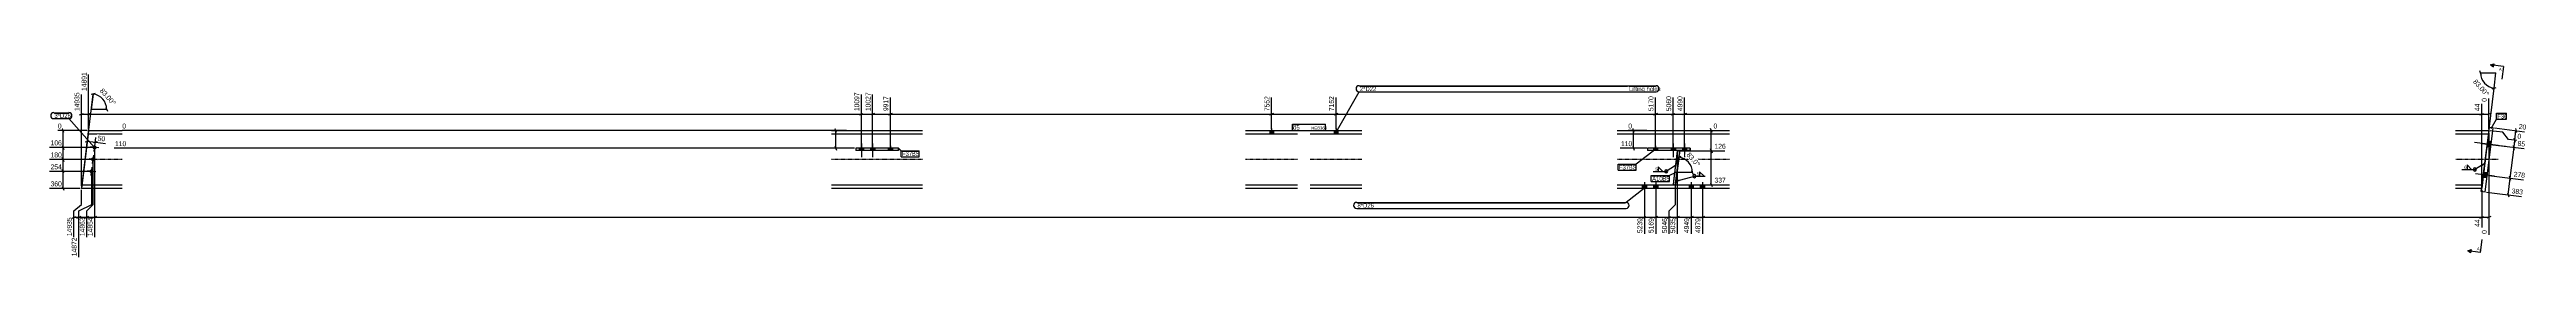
# Model space of a CAD drawing. Header units: millimetres. Extents: x 19 to 64856, y 9 to 4911.
# Drawn here: x 19 to 15385, y 19 to 1223 of the extents above; entities that cross this region are included whole.
import ezdxf

# ---------------------------------------------------------------- set-up
doc = ezdxf.new("R2010")
doc.units = ezdxf.units.MM
doc.linetypes.add('DXK_LINE_DOT2', pattern=[3.9198, 1.9599, -1.9599])
doc.linetypes.add('DXK_LINE_DOT3', pattern=[5.9187, 2.979, -0.9799, 0.9799, -0.9799])
for name, color, linetype in [('MÅLSÆTNING', 7, 'Continuous'), ('STÅL', 7, 'Continuous'), ('TEKST', 7, 'Continuous')]:
    doc.layers.add(name, color=color, linetype=linetype)
doc.styles.add('Arial', font='ARIAL.TTF', dxfattribs={"height": 0.2})
doc.styles.add('Arial Narrow', font='ARIALN.TTF', dxfattribs={"height": 0.2})

msp = doc.modelspace()

# ---------------------------------------------------------------- hatches: boundary and pattern name
at = {"layer": 'STÅL', "linetype": 'Continuous'}
for points in [[(7611, 807), (7589, 807), (7589, 785), (7611, 785)], [(8011, 807), (7989, 807), (7989, 785), (8011, 785)], [(276, 629, -1), (302, 626, -1)], [(286, 703, -1), (311, 700, -1)], [(5068, 697), (5042, 697), (5042, 682), (5068, 682)], [(5138, 697), (5112, 697), (5112, 682), (5138, 682)], [(5222, 682), (5248, 682), (5248, 697), (5222, 697)], [(9969, 682), (9995, 682), (9995, 697), (9969, 697)], [(10105, 697), (10079, 697), (10079, 682), (10105, 682)], [(10175, 697), (10149, 697), (10149, 682), (10175, 682)], [(15165, 704), (15169, 737), (15144, 740), (15140, 707)], [(15165, 704), (15169, 736), (15144, 739), (15140, 707)], [(267, 554, -1), (293, 551, -1)], [(9926, 470), (9900, 470), (9900, 447), (9926, 447)], [(9926, 470), (9900, 470), (9900, 447), (9926, 447)], [(9996, 470), (9970, 470), (9970, 447), (9996, 447)], [(9996, 470), (9970, 470), (9970, 447), (9996, 447)], [(10216, 470), (10190, 470), (10190, 447), (10216, 447)], [(10216, 470), (10190, 470), (10190, 447), (10216, 447)], [(10286, 470), (10260, 470), (10260, 447), (10286, 447)], [(10286, 470), (10260, 470), (10260, 447), (10286, 447)], [(15120, 547), (15116, 515), (15141, 512), (15145, 544)], [(15120, 547), (15116, 515), (15141, 512), (15145, 544)]]:
    msp.add_hatch(color=96, dxfattribs=at).paths.add_polyline_path(points)
at = {"layer": 'TEKST', "linetype": 'Continuous'}
msp.add_hatch(color=3, dxfattribs=at).paths.add_polyline_path([(15107, 595), (15127, 601), (15112, 586)])

# ---------------------------------------------------------------- linework, layer by layer
at = {"layer": 'MÅLSÆTNING', "color": 7, "linetype": 'Continuous'}
for p, q in [((15105, 1154), (15095, 1178)), ((15100, 1166), (15196, 1166)), ((15184, 1071), (15196, 1166)), ((217, 463), (217, 1031)), ((218, 455), (289, 1034)), ((301, 1037), (276, 1031)), ((289, 1034), (277, 939)), ((373, 939), (277, 939)), ((368, 951), (378, 927)), ((5055, 698), (5055, 1031)), ((5125, 698), (5125, 1031)), ((5235, 698), (5235, 1012)), ((7600, 815), (7600, 1012)), ((7600, 815), (7600, 1012)), ((8000, 815), (8000, 1012)), ((8000, 815), (8000, 1012)), ((9982, 698), (9982, 1012)), ((15153, 815), (15184, 1071)), ((15172, 1067), (15197, 1074)), ((253, 807), (70, 807)), ((108, 795), (98, 819)), ((103, 702), (103, 807)), ((205, 904), (229, 913)), ((250, 716), (256, 769)), ((4963, 807), (470, 807)), ((4901, 795), (4891, 819)), ((4896, 697), (4896, 807)), ((5043, 904), (5067, 913)), ((5055, 909), (5125, 909)), ((5137, 913), (5113, 904)), ((5223, 904), (5247, 913)), ((7612, 913), (7588, 904)), ((7588, 904), (7612, 913)), ((7600, 909), (8000, 909)), ((8012, 913), (7988, 904)), ((7988, 904), (8012, 913)), ((9928, 807), (9813, 807)), ((9850, 795), (9841, 819)), ((9846, 697), (9846, 807)), ((9994, 913), (9970, 904)), ((10080, 904), (10104, 913)), ((10092, 909), (10162, 909)), ((10174, 913), (10150, 904)), ((10174, 913), (10150, 904)), ((15096, 904), (15120, 913)), ((15108, 909), (15152, 909)), ((15164, 913), (15140, 904)), ((15152, 791), (15152, 158)), ((15239, 797), (15160, 806)), ((15239, 797), (15160, 806)), ((15187, 823), (15373, 800)), ((15273, 752), (15239, 797)), ((15313, 747), (15320, 807)), ((15317, 819), (15324, 794)), ((290, 702), (19, 702)), ((98, 714), (108, 690)), ((240, 737), (265, 744)), ((253, 741), (303, 735)), ((289, 347), (289, 619)), ((289, 347), (289, 619)), ((315, 738), (290, 731)), ((298, 694), (298, 144)), ((299, 710), (306, 763)), ((5012, 697), (420, 697)), ((4891, 709), (4901, 685)), ((9928, 697), (9762, 697)), ((9841, 709), (9850, 685)), ((10107, 478), (10127, 642)), ((10139, 645), (10115, 638)), ((10127, 642), (10115, 546)), ((15142, 723), (15371, 695)), ((15346, 743), (15273, 752)), ((15311, 690), (15304, 715)), ((15316, 735), (15310, 760)), ((272, 553), (19, 553)), ((108, 541), (98, 565)), ((103, 447), (103, 553)), ((280, 347), (280, 545)), ((280, 347), (280, 545)), ((10106, 347), (10106, 462)), ((10106, 347), (10106, 462)), ((10114, 470), (10412, 470)), ((10211, 546), (10115, 546)), ((10206, 558), (10216, 534)), ((10323, 482), (10333, 458)), ((15151, 527), (15367, 500)), ((15151, 527), (15367, 500)), ((15271, 407), (15284, 511)), ((15281, 523), (15287, 498)), ((15287, 498), (15281, 523)), ((209, 447), (19, 447)), ((98, 459), (108, 435)), ((217, 347), (217, 439)), ((249, 307), (289, 347)), ((9913, 419), (9913, 164)), ((10203, 419), (10203, 164)), ((15108, 439), (15108, 203)), ((15138, 423), (15355, 397)), ((15268, 420), (15275, 395)), ((237, 262), (261, 272)), ((249, 144), (249, 307)), ((249, 267), (298, 267)), ((310, 272), (286, 262)), ((310, 272), (286, 262)), ((298, 267), (9913, 267)), ((9901, 262), (9925, 272)), ((10066, 164), (10066, 307)), ((10105, 262), (10129, 272)), ((10117, 267), (10203, 267)), ((10215, 272), (10191, 262)), ((15096, 262), (15120, 272)), ((15108, 267), (15152, 267)), ((15164, 272), (15140, 262))]:
    msp.add_line(p, q, dxfattribs=at)
for centre, start, end in [((15196, 1166), 180, 263), ((277, 939), 0, 83), ((10115, 546), 0, 83)]:
    msp.add_arc(centre, 96, start, end, dxfattribs=at)
at = {"layer": 'STÅL', "color": 2, "linetype": 'Continuous'}
for p, q in [((258, 785), (223, 497)), ((261, 807), (258, 785)), ((469, 785), (258, 785)), ((261, 807), (469, 807)), ((4870, 807), (5435, 807)), ((5435, 785), (4870, 785)), ((7439, 807), (7761, 807)), ((7761, 785), (7439, 785)), ((7839, 807), (8161, 807)), ((8161, 785), (7839, 785)), ((9745, 807), (10441, 807)), ((10441, 785), (9745, 785)), ((14946, 807), (15152, 807)), ((15149, 785), (14946, 785)), ((15105, 428), (15155, 827)), ((15130, 424), (15179, 824)), ((15152, 807), (15149, 785)), ((15179, 824), (15155, 827)), ((5020, 697), (5020, 682)), ((5285, 697), (5020, 697)), ((5285, 682), (5020, 682)), ((5285, 682), (5285, 697)), ((9932, 697), (9932, 682)), ((10197, 697), (9932, 697)), ((10197, 682), (9932, 682)), ((10117, 681), (10091, 472)), ((10106, 470), (10132, 680)), ((10132, 680), (10117, 681)), ((10197, 682), (10197, 697)), ((223, 497), (217, 447)), ((220, 470), (469, 470)), ((4870, 470), (5435, 470)), ((7439, 470), (7761, 470)), ((7839, 470), (8161, 470)), ((9745, 470), (10441, 470)), ((10091, 472), (10106, 470)), ((10107, 601), (10122, 599)), ((14946, 470), (15111, 470)), ((15111, 470), (15108, 447)), ((469, 447), (217, 447)), ((5435, 447), (4870, 447)), ((7761, 447), (7439, 447)), ((8161, 447), (7839, 447)), ((10441, 447), (9745, 447)), ((15108, 447), (14946, 447)), ((15130, 424), (15105, 428))]:
    msp.add_line(p, q, dxfattribs=at)
at = {"layer": 'STÅL', "color": 7, "linetype": 'DXK_LINE_DOT2'}
for p, q in [((258, 785), (261, 807)), ((15149, 785), (15111, 470)), ((5285, 697), (5020, 697)), ((5020, 697), (5020, 682)), ((5285, 682), (5020, 682)), ((5285, 697), (5285, 682)), ((10197, 697), (9932, 697)), ((9932, 697), (9932, 682)), ((10197, 682), (9932, 682)), ((10117, 681), (10091, 472)), ((10132, 680), (10106, 470)), ((10117, 681), (10132, 680)), ((10197, 697), (10197, 682)), ((10091, 472), (10106, 470)), ((10122, 599), (10107, 601))]:
    msp.add_line(p, q, dxfattribs=at)
at = {"layer": 'STÅL', "color": 96, "linetype": 'Continuous'}
for p, q in [((7589, 807), (7589, 785)), ((7600, 820), (7600, 785)), ((7611, 807), (7611, 785)), ((7989, 807), (7989, 785)), ((8000, 820), (8000, 785)), ((8011, 807), (8011, 785)), ((315, 624), (264, 631)), ((324, 699), (273, 705)), ((286, 602), (293, 653)), ((295, 676), (302, 728)), ((5042, 697), (5042, 682)), ((5055, 727), (5055, 642)), ((5068, 697), (5068, 682)), ((5112, 697), (5112, 682)), ((5125, 727), (5125, 642)), ((5138, 697), (5138, 682)), ((5222, 697), (5222, 682)), ((5235, 712), (5235, 682)), ((5248, 697), (5248, 682)), ((9969, 697), (9969, 682)), ((9982, 712), (9982, 682)), ((9995, 697), (9995, 682)), ((10079, 697), (10079, 682)), ((10092, 727), (10092, 642)), ((10105, 697), (10105, 682)), ((10149, 697), (10149, 682)), ((10162, 727), (10162, 642)), ((10175, 697), (10175, 682)), ((15210, 715), (15062, 733)), ((15108, 727), (15256, 709)), ((15165, 704), (15140, 707)), ((15140, 707), (15165, 704)), ((15169, 737), (15144, 740)), ((15144, 739), (15169, 736)), ((306, 550), (254, 556)), ((277, 527), (283, 579)), ((9900, 470), (9900, 447)), ((9900, 470), (9900, 447)), ((9913, 485), (9913, 380)), ((9913, 485), (9913, 380)), ((9926, 470), (9926, 447)), ((9926, 470), (9926, 447)), ((9970, 470), (9970, 447)), ((9970, 470), (9970, 447)), ((9983, 485), (9983, 380)), ((9983, 485), (9983, 380)), ((9996, 470), (9996, 447)), ((9996, 470), (9996, 447)), ((10190, 470), (10190, 447)), ((10190, 470), (10190, 447)), ((10203, 485), (10203, 380)), ((10203, 485), (10203, 380)), ((10216, 470), (10216, 447)), ((10216, 470), (10216, 447)), ((10260, 470), (10260, 447)), ((10260, 470), (10260, 447)), ((10273, 485), (10273, 380)), ((10273, 485), (10273, 380)), ((10286, 470), (10286, 447)), ((10286, 470), (10286, 447)), ((15187, 523), (15069, 537)), ((15187, 523), (15069, 537)), ((15141, 512), (15116, 515)), ((15141, 512), (15116, 515)), ((15145, 544), (15120, 547)), ((15145, 544), (15120, 547))]:
    msp.add_line(p, q, dxfattribs=at)
at = {"layer": 'STÅL', "color": 7, "linetype": 'DXK_LINE_DOT3'}
for p, q in [((469, 627), (159, 627)), ((5435, 627), (4870, 627)), ((7761, 627), (7439, 627)), ((8161, 627), (7839, 627)), ((10441, 627), (9745, 627)), ((15210, 627), (14946, 627))]:
    msp.add_line(p, q, dxfattribs=at)
at = {"layer": 'STÅL', "color": 96, "linetype": 'DXK_LINE_DOT2'}
for p, q in [((5042, 697), (5042, 682)), ((5055, 727), (5055, 642)), ((5068, 697), (5068, 682)), ((5112, 697), (5112, 682)), ((5125, 727), (5125, 642)), ((5138, 697), (5138, 682)), ((5222, 697), (5222, 682)), ((5235, 712), (5235, 682)), ((5248, 697), (5248, 682)), ((9969, 697), (9969, 682)), ((9982, 712), (9982, 682)), ((9995, 697), (9995, 682)), ((10079, 697), (10079, 682)), ((10092, 727), (10092, 642)), ((10105, 697), (10105, 682)), ((10149, 697), (10149, 682)), ((10162, 727), (10162, 642)), ((10175, 697), (10175, 682))]:
    msp.add_line(p, q, dxfattribs=at)

# ---------------------------------------------------------------- wipeouts: each hides what was drawn before it
at = {"color": 0}
msp.add_wipeout([(9809, 1053), (9809, 1081), (8148, 1081), (8148, 1053)], dxfattribs=at).dxf.layer = 'TEKST'

# ---------------------------------------------------------------- next in the draw order: wipeouts: each hides what was drawn before it
for points, layer in [([(397, 966), (430, 996), (352, 1084), (319, 1054)], 'MÅLSÆTNING'), ([(15121, 1021), (15154, 1051), (15077, 1139), (15043, 1109)], 'MÅLSÆTNING'), ([(10228, 581), (10262, 611), (10197, 684), (10163, 655)], 'MÅLSÆTNING'), ([(9809, 1053), (9809, 1081), (8148, 1081), (8148, 1053)], 'TEKST'), ([(7768, 813), (7768, 841), (7734, 841), (7734, 813)], 'TEKST'), ([(9808, 565), (9808, 593), (9755, 593), (9755, 565)], 'TEKST'), ([(15013, 567), (15013, 591), (14997, 591), (14997, 567)], 'TEKST')]:
    msp.add_wipeout(points, dxfattribs=at).dxf.layer = layer
at = {"color": 0, "linetype": 'Continuous'}
for points in [[(5118, 1032), (5073, 1032), (5073, 922), (5118, 922)], [(96, 814), (96, 859), (63, 859), (63, 814)], [(4889, 814), (4889, 859), (464, 859), (464, 814)], [(9838, 814), (9838, 859), (9806, 859), (9806, 814)], [(15380, 806), (15385, 850), (15334, 857), (15328, 812)], [(90, 559), (90, 604), (19, 604), (19, 559)], [(9907, 254), (9862, 254), (9862, 163), (9907, 163)], [(15146, 190), (15101, 190), (15101, 157), (15146, 157)]]:
    msp.add_wipeout(points, dxfattribs=at).dxf.layer = 'MÅLSÆTNING'

# ---------------------------------------------------------------- next in the draw order: linework, layer by layer
at = {"layer": 'MÅLSÆTNING', "color": 7, "linetype": 'Continuous'}
for p, q in [((5055, 698), (5055, 1031)), ((10092, 698), (10092, 1012)), ((10162, 698), (10162, 1012)), ((10162, 698), (10162, 1012)), ((15108, 455), (15108, 973)), ((15152, 815), (15152, 1006)), ((217, 909), (261, 909)), ((273, 913), (249, 904)), ((5043, 904), (5067, 913)), ((15273, 752), (15239, 797)), ((281, 627), (19, 627)), ((98, 639), (108, 615)), ((10117, 673), (10117, 164)), ((10125, 681), (10412, 681)), ((10333, 669), (10323, 693)), ((10328, 470), (10328, 681)), ((15346, 743), (15273, 752)), ((15308, 703), (15313, 747)), ((15310, 760), (15316, 735)), ((9913, 419), (9913, 164)), ((9983, 419), (9983, 164)), ((15108, 439), (15108, 203)), ((9901, 262), (9925, 272)), ((15096, 262), (15120, 272))]:
    msp.add_line(p, q, dxfattribs=at)
at = {"layer": 'TEKST', "color": 3, "linetype": 'Continuous'}
for p, q in [((14985, 565), (15065, 565)), ((15045, 565), (15017, 594)), ((15017, 594), (15017, 565)), ((15017, 565), (15045, 565)), ((15127, 601), (15065, 565))]:
    msp.add_line(p, q, dxfattribs=at)
at = {"layer": 'TEKST', "color": 7, "linetype": 'Continuous'}
msp.add_arc((8143, 1067), 18.8, 90, 270, dxfattribs=at)
at = {"layer": 'TEKST', "color": 3, "linetype": 'Continuous'}
for start, end in [(90, 270), (270, 90)]:
    msp.add_arc((15065, 565), 10, start, end, dxfattribs=at)

# ---------------------------------------------------------------- next in the draw order: texts
at = {"layer": 'MÅLSÆTNING', "color": 3, "style": 'Arial Narrow'}
for s, p in [('83.00°', (15052, 1109)), ('83.00°', (328, 1053)), ('83.0°', (10172, 654))]:
    msp.add_text(s, height=30.5, rotation=-48.5009, dxfattribs=at).set_placement(p)
at = {"layer": 'MÅLSÆTNING', "color": 3, "linetype": 'Continuous', "style": 'Arial Narrow'}
for s, rotation, p in [('10027', 90.0002, (5112, 928)), ('20', -7.0015, (15336, 818)), ('5239', 90.0002, (9900, 169)), ('0', 90.0002, (15139, 164))]:
    msp.add_text(s, height=30.5, rotation=rotation, dxfattribs=at).set_placement(p)
msp.add_text('0', height=30.5, dxfattribs=at).set_placement((70, 820))
at = {"layer": 'TEKST', "color": 3, "style": 'Arial Narrow'}
for s, height, p in [('2*D22', 26.7, (8148, 1053)), ('6', 19.1, (14999, 569))]:
    msp.add_text(s, height=height, dxfattribs=at).set_placement(p)

# ---------------------------------------------------------------- next in the draw order: wipeouts: each hides what was drawn before it
at = {"color": 0, "linetype": 'Continuous'}
for points, layer in [([(4883, 704), (4883, 749), (419, 749), (419, 704)], 'MÅLSÆTNING'), ([(9833, 704), (9833, 749), (9761, 749), (9761, 704)], 'MÅLSÆTNING'), ([(90, 454), (90, 499), (19, 499), (19, 454)], 'MÅLSÆTNING'), ([(15094, 60), (15096, 80), (15078, 82), (15076, 62)], 'TEKST')]:
    msp.add_wipeout(points, dxfattribs=at).dxf.layer = layer
at = {"color": 0}
for points in [[(7768, 813), (7768, 841), (7734, 841), (7734, 813)], [(9808, 565), (9808, 593), (9755, 593), (9755, 565)], [(9795, 327), (9795, 355), (8133, 355), (8133, 327)]]:
    msp.add_wipeout(points, dxfattribs=at).dxf.layer = 'TEKST'

# ---------------------------------------------------------------- next in the draw order: hatches: boundary and pattern name
at = {"layer": 'TEKST', "linetype": 'Continuous'}
msp.add_hatch(color=30, dxfattribs=at).paths.add_polyline_path([(15042, 66), (15041, 56), (15021, 59)])

# ---------------------------------------------------------------- next in the draw order: linework, layer by layer
at = {"layer": 'MÅLSÆTNING', "color": 7, "linetype": 'Continuous'}
for p, q in [((103, 553), (103, 627)), ((272, 553), (19, 553)), ((108, 541), (98, 565))]:
    msp.add_line(p, q, dxfattribs=at)
at = {"layer": 'TEKST', "color": 7, "linetype": 'Continuous'}
for p, q in [((7729, 808), (7729, 846)), ((15100, 49), (15021, 59))]:
    msp.add_line(p, q, dxfattribs=at)
at = {"layer": 'TEKST', "color": 30, "linetype": 'Continuous'}
for p, q in [((15021, 59), (15042, 66)), ((15039, 46), (15021, 59)), ((15042, 66), (15039, 46))]:
    msp.add_line(p, q, dxfattribs=at)

# ---------------------------------------------------------------- next in the draw order: texts
at = {"layer": 'MÅLSÆTNING', "color": 3, "linetype": 'Continuous', "style": 'Arial Narrow'}
for s, p in [('0', (470, 820)), ('0', (9813, 820)), ('110', (425, 710)), ('110', (9768, 710)), ('360', (25, 460)), ('254', (25, 566))]:
    msp.add_text(s, height=30.5, dxfattribs=at).set_placement(p)
at = {"layer": 'TEKST', "color": 3, "style": 'Arial Narrow'}
msp.add_text('d5', height=26.7, dxfattribs=at).set_placement((7734, 813))
at = {"layer": 'TEKST', "color": 3, "linetype": 'Continuous', "style": 'Arial'}
msp.add_text('A', height=19.1, rotation=-7.0015, dxfattribs=at).set_placement((15076, 62))

# ---------------------------------------------------------------- next in the draw order: wipeouts: each hides what was drawn before it
at = {"color": 0, "linetype": 'Continuous'}
for points, layer in [([(15146, 1012), (15101, 1012), (15101, 980), (15146, 980)], 'MÅLSÆTNING'), ([(15353, 749), (15359, 793), (15327, 797), (15321, 753)], 'MÅLSÆTNING'), ([(10412, 688), (10412, 733), (10341, 733), (10341, 688)], 'MÅLSÆTNING'), ([(10412, 477), (10412, 521), (10341, 521), (10341, 477)], 'MÅLSÆTNING'), ([(10197, 254), (10152, 254), (10152, 163), (10197, 163)], 'MÅLSÆTNING'), ([(15231, 1177), (15233, 1196), (15215, 1199), (15213, 1179)], 'TEKST')]:
    msp.add_wipeout(points, dxfattribs=at).dxf.layer = layer
at = {"color": 0}
for points in [[(9857, 565), (9857, 593), (9816, 593), (9816, 565)], [(10251, 525), (10251, 548), (10235, 548), (10235, 525)], [(9795, 327), (9795, 355), (8133, 355), (8133, 327)]]:
    msp.add_wipeout(points, dxfattribs=at).dxf.layer = 'TEKST'

# ---------------------------------------------------------------- next in the draw order: hatches: boundary and pattern name
at = {"layer": 'TEKST', "linetype": 'Continuous'}
msp.add_hatch(color=30, dxfattribs=at).paths.add_polyline_path([(15183, 1213), (15181, 1203), (15163, 1215)])

# ---------------------------------------------------------------- next in the draw order: linework, layer by layer
at = {"layer": 'MÅLSÆTNING', "color": 7, "linetype": 'Continuous'}
for p, q in [((15108, 455), (15108, 973)), ((10211, 807), (10361, 807)), ((10333, 795), (10323, 819)), ((10328, 681), (10328, 807)), ((15096, 904), (15120, 913)), ((10117, 673), (10117, 164)), ((10125, 681), (10412, 681)), ((10323, 693), (10333, 669)), ((15142, 723), (15371, 695)), ((15284, 511), (15308, 703)), ((15311, 690), (15304, 715)), ((10066, 307), (10106, 347)), ((10203, 419), (10203, 164)), ((10273, 419), (10273, 164)), ((10054, 262), (10078, 272)), ((10066, 267), (10117, 267)), ((10129, 272), (10105, 262)), ((10191, 262), (10215, 272)), ((10203, 267), (10273, 267)), ((10285, 272), (10261, 262))]:
    msp.add_line(p, q, dxfattribs=at)
at = {"layer": 'TEKST', "color": 30, "linetype": 'Continuous'}
for p, q in [((15163, 1215), (15184, 1223)), ((15163, 1215), (15181, 1203)), ((15181, 1203), (15184, 1223))]:
    msp.add_line(p, q, dxfattribs=at)
at = {"layer": 'TEKST', "color": 7, "linetype": 'Continuous'}
for p, q in [((15242, 1205), (15163, 1215)), ((15242, 1205), (15233, 1126)), ((8128, 360), (9800, 360)), ((8128, 322), (9800, 322))]:
    msp.add_line(p, q, dxfattribs=at)
at = {"layer": 'TEKST', "color": 3, "linetype": 'Continuous'}
for p, q in [((10223, 523), (10289, 523)), ((10283, 523), (10255, 551)), ((10255, 551), (10255, 523)), ((10255, 523), (10283, 523))]:
    msp.add_line(p, q, dxfattribs=at)
for start, end in [(90, 270), (270, 90)]:
    msp.add_arc((10223, 523), 10, start, end, dxfattribs=at)
at = {"layer": 'TEKST', "color": 7, "linetype": 'Continuous'}
for centre, start, end in [((8128, 341), 90, 270), ((9800, 341), 270, 90)]:
    msp.add_arc(centre, 18.8, start, end, dxfattribs=at)

# ---------------------------------------------------------------- next in the draw order: texts
at = {"layer": 'MÅLSÆTNING', "color": 3, "linetype": 'Continuous', "style": 'Arial Narrow'}
for s, rotation, p in [('0', 90.0002, (15139, 986)), ('0', -7.0015, (15328, 758)), ('4949', 90.0002, (10190, 169))]:
    msp.add_text(s, height=30.5, rotation=rotation, dxfattribs=at).set_placement(p)
for s, p in [('126', (10348, 694)), ('337', (10348, 483))]:
    msp.add_text(s, height=30.5, dxfattribs=at).set_placement(p)
at = {"layer": 'TEKST', "color": 3, "linetype": 'Continuous', "style": 'Arial'}
msp.add_text('A', height=19.1, rotation=-7.0015, dxfattribs=at).set_placement((15213, 1179))
at = {"layer": 'TEKST', "color": 3, "style": 'Arial Narrow'}
for s, height, p in [('5', 19.1, (10237, 527)), ('8*D26', 26.7, (8133, 327))]:
    msp.add_text(s, height=height, dxfattribs=at).set_placement(p)

# ---------------------------------------------------------------- next in the draw order: wipeouts: each hides what was drawn before it
at = {"color": 0}
for points, layer in [([(360, 733), (366, 778), (314, 784), (309, 740)], 'MÅLSÆTNING'), ([(15257, 882), (15257, 910), (15204, 910), (15204, 882)], 'TEKST'), ([(9857, 565), (9857, 593), (9816, 593), (9816, 565)], 'TEKST')]:
    msp.add_wipeout(points, dxfattribs=at).dxf.layer = layer
at = {"color": 0, "linetype": 'Continuous'}
msp.add_wipeout([(90, 634), (90, 679), (19, 679), (19, 634)], dxfattribs=at).dxf.layer = 'MÅLSÆTNING'

# ---------------------------------------------------------------- next in the draw order: linework, layer by layer
at = {"layer": 'MÅLSÆTNING', "color": 7, "linetype": 'Continuous'}
for p, q in [((261, 815), (261, 1156)), ((290, 702), (19, 702)), ((281, 627), (19, 627)), ((98, 714), (108, 690)), ((108, 615), (98, 639)), ((103, 627), (103, 702)), ((298, 694), (298, 144)), ((303, 735), (365, 727)), ((303, 735), (365, 727))]:
    msp.add_line(p, q, dxfattribs=at)
at = {"layer": 'TEKST', "color": 7, "linetype": 'Continuous'}
for p, q in [((9750, 597), (9862, 597)), ((9750, 560), (9750, 597)), ((9750, 560), (9862, 560)), ((9862, 560), (9862, 597))]:
    msp.add_line(p, q, dxfattribs=at)

# ---------------------------------------------------------------- next in the draw order: texts
at = {"layer": 'MÅLSÆTNING', "color": 3, "style": 'Arial Narrow'}
msp.add_text('50', height=30.5, rotation=-7.0015, dxfattribs=at).set_placement((316, 745))
at = {"layer": 'MÅLSÆTNING', "color": 3, "linetype": 'Continuous', "style": 'Arial Narrow'}
msp.add_text('180', height=30.5, dxfattribs=at).set_placement((25, 640))
at = {"layer": 'TEKST', "color": 3, "style": 'Arial Narrow'}
for s, p in [('F37', (9755, 565)), ('BS', (9816, 565))]:
    msp.add_text(s, height=26.7, dxfattribs=at).set_placement(p)

# ---------------------------------------------------------------- next in the draw order: wipeouts: each hides what was drawn before it
at = {"color": 0, "linetype": 'Continuous'}
for points in [[(10368, 814), (10368, 859), (10335, 859), (10335, 814)], [(15373, 701), (15378, 746), (15327, 752), (15321, 707)], [(15369, 507), (15374, 551), (15303, 560), (15298, 515)], [(10110, 254), (10066, 254), (10066, 163), (10110, 163)], [(10267, 254), (10222, 254), (10222, 163), (10267, 163)]]:
    msp.add_wipeout(points, dxfattribs=at).dxf.layer = 'MÅLSÆTNING'
at = {"color": 0}
msp.add_wipeout([(15257, 882), (15257, 910), (15204, 910), (15204, 882)], dxfattribs=at).dxf.layer = 'TEKST'

# ---------------------------------------------------------------- next in the draw order: linework, layer by layer
at = {"layer": 'MÅLSÆTNING', "color": 7, "linetype": 'Continuous'}
for p, q in [((10162, 909), (15108, 909)), ((10066, 307), (10106, 347)), ((10273, 419), (10273, 164)), ((9995, 272), (9971, 262)), ((9983, 267), (10066, 267)), ((10054, 262), (10078, 272)), ((10066, 164), (10066, 307)), ((10285, 272), (10261, 262)), ((10273, 267), (15108, 267))]:
    msp.add_line(p, q, dxfattribs=at)
at = {"layer": 'TEKST', "color": 7, "linetype": 'Continuous'}
for p, q in [((15199, 915), (15261, 915)), ((15199, 878), (15199, 915)), ((15199, 878), (15261, 878)), ((15261, 878), (15261, 915))]:
    msp.add_line(p, q, dxfattribs=at)

# ---------------------------------------------------------------- next in the draw order: texts
at = {"layer": 'MÅLSÆTNING', "color": 3, "linetype": 'Continuous', "style": 'Arial Narrow'}
msp.add_text('0', height=30.5, dxfattribs=at).set_placement((10342, 820))
for s, rotation, p in [('85', -7.0015, (15329, 713)), ('5035', 90.0002, (10104, 169)), ('4879', 90.0002, (10260, 169))]:
    msp.add_text(s, height=30.5, rotation=rotation, dxfattribs=at).set_placement(p)
at = {"layer": 'TEKST', "color": 3, "style": 'Arial Narrow'}
msp.add_text('F36', height=26.7, dxfattribs=at).set_placement((15204, 882))

# ---------------------------------------------------------------- next in the draw order: wipeouts: each hides what was drawn before it
at = {"color": 0, "linetype": 'Continuous'}
for points in [[(255, 1157), (210, 1157), (210, 1046), (255, 1046)], [(90, 708), (90, 753), (19, 753), (19, 708)], [(15356, 403), (15361, 448), (15291, 456), (15285, 412)], [(292, 254), (247, 254), (247, 143), (292, 143)]]:
    msp.add_wipeout(points, dxfattribs=at).dxf.layer = 'MÅLSÆTNING'

# ---------------------------------------------------------------- next in the draw order: linework, layer by layer
at = {"layer": 'MÅLSÆTNING', "color": 7, "linetype": 'Continuous'}
for p, q in [((200, 307), (280, 347)), ((249, 307), (289, 347)), ((188, 262), (212, 272)), ((200, 19), (200, 307)), ((200, 267), (249, 267)), ((261, 272), (237, 262)), ((249, 144), (249, 307))]:
    msp.add_line(p, q, dxfattribs=at)

# ---------------------------------------------------------------- next in the draw order: texts
at = {"layer": 'MÅLSÆTNING', "color": 3, "linetype": 'Continuous', "style": 'Arial Narrow'}
msp.add_text('106', height=30.5, dxfattribs=at).set_placement((25, 715))
for s, rotation, p in [('278', -7.0015, (15305, 521)), ('383', -7.0015, (15292, 417)), ('14854', 90.0002, (286, 150))]:
    msp.add_text(s, height=30.5, rotation=rotation, dxfattribs=at).set_placement(p)

# ---------------------------------------------------------------- next in the draw order: wipeouts: each hides what was drawn before it
at = {"color": 0, "linetype": 'Continuous'}
for points in [[(210, 1032), (166, 1032), (166, 922), (210, 922)], [(10156, 1012), (10111, 1012), (10111, 922), (10156, 922)], [(15101, 973), (15057, 973), (15057, 922), (15101, 922)], [(10060, 254), (10015, 254), (10015, 163), (10060, 163)], [(15101, 254), (15057, 254), (15057, 202), (15101, 202)]]:
    msp.add_wipeout(points, dxfattribs=at).dxf.layer = 'MÅLSÆTNING'

# ---------------------------------------------------------------- next in the draw order: linework, layer by layer
at = {"layer": 'MÅLSÆTNING', "color": 7, "linetype": 'Continuous'}
for p, q in [((261, 815), (261, 1156)), ((10092, 698), (10092, 1012)), ((273, 913), (249, 904)), ((261, 909), (5055, 909)), ((9982, 909), (10092, 909)), ((10080, 904), (10104, 913)), ((9983, 419), (9983, 164)), ((9913, 267), (9983, 267)), ((9995, 272), (9971, 262))]:
    msp.add_line(p, q, dxfattribs=at)
at = {"layer": 'TEKST', "color": 7, "linetype": 'Continuous'}
for p, q in [((15167, 819), (15199, 878)), ((15100, 49), (15110, 128))]:
    msp.add_line(p, q, dxfattribs=at)

# ---------------------------------------------------------------- next in the draw order: texts
at = {"layer": 'MÅLSÆTNING', "color": 3, "linetype": 'Continuous', "style": 'Arial Narrow'}
for s, p in [('14891', (248, 1053)), ('14935', (204, 928)), ('4990', (10149, 928)), ('44', (15095, 928)), ('5046', (10053, 169)), ('44', (15095, 208))]:
    msp.add_text(s, height=30.5, rotation=90.0002, dxfattribs=at).set_placement(p)

# ---------------------------------------------------------------- next in the draw order: wipeouts: each hides what was drawn before it
at = {"color": 0, "linetype": 'Continuous'}
msp.add_wipeout([(243, 254), (198, 254), (198, 143), (243, 143)], dxfattribs=at).dxf.layer = 'MÅLSÆTNING'

# ---------------------------------------------------------------- next in the draw order: linework, layer by layer
at = {"layer": 'MÅLSÆTNING', "color": 7, "linetype": 'Continuous'}
for p, q in [((170, 307), (217, 347)), ((200, 307), (280, 347)), ((158, 262), (182, 272)), ((170, 144), (170, 307)), ((170, 267), (200, 267)), ((212, 272), (188, 262)), ((200, 19), (200, 307))]:
    msp.add_line(p, q, dxfattribs=at)

# ---------------------------------------------------------------- next in the draw order: texts
at = {"layer": 'MÅLSÆTNING', "color": 3, "linetype": 'Continuous', "style": 'Arial Narrow'}
msp.add_text('14863', height=30.5, rotation=90.0002, dxfattribs=at).set_placement((237, 150))

# ---------------------------------------------------------------- next in the draw order: wipeouts: each hides what was drawn before it
at = {"color": 0, "linetype": 'Continuous'}
for points in [[(5048, 1032), (5003, 1032), (5003, 922), (5048, 922)], [(10086, 1012), (10041, 1012), (10041, 922), (10086, 922)], [(9977, 254), (9932, 254), (9932, 163), (9977, 163)]]:
    msp.add_wipeout(points, dxfattribs=at).dxf.layer = 'MÅLSÆTNING'
at = {"color": 0}
for points in [[(135, 886), (135, 914), (49, 914), (49, 886)], [(10015, 494), (10015, 522), (9961, 522), (9961, 494)]]:
    msp.add_wipeout(points, dxfattribs=at).dxf.layer = 'TEKST'

# ---------------------------------------------------------------- next in the draw order: linework, layer by layer
at = {"layer": 'MÅLSÆTNING', "color": 7, "linetype": 'Continuous'}
for p, q in [((5125, 698), (5125, 1031)), ((9982, 698), (9982, 1012)), ((5137, 913), (5113, 904)), ((5125, 909), (5235, 909)), ((8000, 909), (9982, 909)), ((9970, 904), (9994, 913))]:
    msp.add_line(p, q, dxfattribs=at)

# ---------------------------------------------------------------- next in the draw order: texts
at = {"layer": 'MÅLSÆTNING', "color": 3, "linetype": 'Continuous', "style": 'Arial Narrow'}
for s, p in [('10097', (5042, 928)), ('5060', (10079, 928)), ('5169', (9970, 169))]:
    msp.add_text(s, height=30.5, rotation=90.0002, dxfattribs=at).set_placement(p)

# ---------------------------------------------------------------- next in the draw order: wipeouts: each hides what was drawn before it
at = {"color": 0, "linetype": 'Continuous'}
msp.add_wipeout([(194, 129), (149, 129), (149, 19), (194, 19)], dxfattribs=at).dxf.layer = 'MÅLSÆTNING'
at = {"color": 0}
for points in [[(135, 886), (135, 914), (49, 914), (49, 886)], [(10015, 494), (10015, 522), (9961, 522), (9961, 494)]]:
    msp.add_wipeout(points, dxfattribs=at).dxf.layer = 'TEKST'

# ---------------------------------------------------------------- next in the draw order: linework, layer by layer
at = {"layer": 'TEKST', "color": 7, "linetype": 'Continuous'}
for p, q in [((45, 918), (139, 918)), ((45, 881), (139, 881)), ((298, 702), (139, 881)), ((9913, 449), (9800, 360))]:
    msp.add_line(p, q, dxfattribs=at)
for centre, start, end in [((45, 900), 90, 270), ((139, 900), 270, 90)]:
    msp.add_arc(centre, 18.8, start, end, dxfattribs=at)

# ---------------------------------------------------------------- next in the draw order: texts
at = {"layer": 'TEKST', "color": 3, "style": 'Arial Narrow'}
msp.add_text('3*D26', height=26.7, dxfattribs=at).set_placement((49, 886))

# ---------------------------------------------------------------- next in the draw order: wipeouts: each hides what was drawn before it
at = {"color": 0, "linetype": 'Continuous'}
for points in [[(5228, 1012), (5183, 1012), (5183, 922), (5228, 922)], [(7994, 1012), (7949, 1012), (7949, 922), (7994, 922)], [(9976, 1012), (9931, 1012), (9931, 922), (9976, 922)], [(164, 254), (119, 254), (119, 143), (164, 143)]]:
    msp.add_wipeout(points, dxfattribs=at).dxf.layer = 'MÅLSÆTNING'
at = {"color": 0}
for points in [[(7929, 813), (7929, 833), (7847, 833), (7847, 813)], [(10065, 494), (10065, 522), (10024, 522), (10024, 494)]]:
    msp.add_wipeout(points, dxfattribs=at).dxf.layer = 'TEKST'

# ---------------------------------------------------------------- next in the draw order: linework, layer by layer
at = {"layer": 'MÅLSÆTNING', "color": 7, "linetype": 'Continuous'}
for p, q in [((5235, 698), (5235, 1012)), ((5247, 913), (5223, 904)), ((5235, 909), (7600, 909))]:
    msp.add_line(p, q, dxfattribs=at)

# ---------------------------------------------------------------- next in the draw order: texts
at = {"layer": 'MÅLSÆTNING', "color": 3, "linetype": 'Continuous', "style": 'Arial Narrow'}
for s, p in [('9917', (5222, 928)), ('7152', (7987, 928)), ('5170', (9969, 928)), ('14935', (157, 150)), ('14872', (187, 25))]:
    msp.add_text(s, height=30.5, rotation=90.0002, dxfattribs=at).set_placement(p)

# ---------------------------------------------------------------- next in the draw order: wipeouts: each hides what was drawn before it
at = {"color": 0}
for points in [[(7929, 813), (7929, 833), (7847, 833), (7847, 813)], [(10065, 494), (10065, 522), (10024, 522), (10024, 494)]]:
    msp.add_wipeout(points, dxfattribs=at).dxf.layer = 'TEKST'

# ---------------------------------------------------------------- next in the draw order: hatches: boundary and pattern name
at = {"layer": 'TEKST', "linetype": 'Continuous'}
for points in [[(10086, 583), (10106, 590), (10091, 575)], [(10129, 492), (10109, 492), (10127, 502)]]:
    msp.add_hatch(color=3, dxfattribs=at).paths.add_polyline_path(points)

# ---------------------------------------------------------------- next in the draw order: linework, layer by layer
at = {"layer": 'TEKST', "color": 7, "linetype": 'Continuous'}
for p, q in [((8000, 796), (8143, 1049)), ((7729, 846), (7934, 846)), ((7729, 808), (7934, 808)), ((7934, 808), (7934, 846)), ((9956, 527), (10069, 527)), ((9956, 489), (9956, 527)), ((9956, 489), (10069, 489)), ((10108, 546), (10069, 527)), ((10069, 489), (10069, 527))]:
    msp.add_line(p, q, dxfattribs=at)
at = {"layer": 'TEKST', "color": 3, "linetype": 'Continuous'}
msp.add_line((10109, 492), (10223, 523), dxfattribs=at)

# ---------------------------------------------------------------- next in the draw order: texts
at = {"layer": 'TEKST', "color": 3, "style": 'Arial Narrow'}
for s, height, p in [('HEB360', 19.1, (7847, 813)), ('A10', 26.7, (9961, 494)), ('BS', 26.7, (10024, 494))]:
    msp.add_text(s, height=height, dxfattribs=at).set_placement(p)

# ---------------------------------------------------------------- next in the draw order: wipeouts: each hides what was drawn before it
at = {"color": 0, "linetype": 'Continuous'}
msp.add_wipeout([(7594, 1012), (7549, 1012), (7549, 922), (7594, 922)], dxfattribs=at).dxf.layer = 'MÅLSÆTNING'
at = {"color": 0}
for points in [[(9982, 1053), (9982, 1081), (9818, 1081), (9818, 1053)], [(5360, 649), (5360, 677), (5307, 677), (5307, 649)]]:
    msp.add_wipeout(points, dxfattribs=at).dxf.layer = 'TEKST'

# ---------------------------------------------------------------- next in the draw order: texts
at = {"layer": 'MÅLSÆTNING', "color": 3, "linetype": 'Continuous', "style": 'Arial Narrow'}
msp.add_text('7552', height=30.5, rotation=90.0002, dxfattribs=at).set_placement((7587, 928))

# ---------------------------------------------------------------- next in the draw order: wipeouts: each hides what was drawn before it
at = {"color": 0}
for points in [[(9982, 1053), (9982, 1081), (9818, 1081), (9818, 1053)], [(5360, 649), (5360, 677), (5307, 677), (5307, 649)], [(9995, 555), (9995, 578), (9980, 578), (9980, 555)]]:
    msp.add_wipeout(points, dxfattribs=at).dxf.layer = 'TEKST'

# ---------------------------------------------------------------- next in the draw order: linework, layer by layer
at = {"layer": 'TEKST', "color": 7, "linetype": 'Continuous'}
for p, q in [((8143, 1086), (9986, 1086)), ((8143, 1049), (9986, 1049)), ((9987, 694), (9862, 597))]:
    msp.add_line(p, q, dxfattribs=at)
at = {"layer": 'TEKST', "color": 3, "linetype": 'Continuous'}
for p, q in [((9967, 553), (10048, 553)), ((10028, 553), (9999, 581)), ((9999, 581), (9999, 553)), ((9999, 553), (10028, 553)), ((10106, 590), (10048, 553))]:
    msp.add_line(p, q, dxfattribs=at)
at = {"layer": 'TEKST', "color": 7, "linetype": 'Continuous'}
msp.add_arc((9986, 1067), 18.8, 270, 90, dxfattribs=at)
at = {"layer": 'TEKST', "color": 3, "linetype": 'Continuous'}
for start, end in [(90, 270), (270, 90)]:
    msp.add_arc((10048, 553), 10, start, end, dxfattribs=at)

# ---------------------------------------------------------------- next in the draw order: texts
at = {"layer": 'TEKST', "color": 3, "style": 'Arial Narrow'}
for s, height, p in [('Lifting holes', 26.72, (9818, 1053)), ('5', 19.1, (9981, 557))]:
    msp.add_text(s, height=height, dxfattribs=at).set_placement(p)

# ---------------------------------------------------------------- next in the draw order: wipeouts: each hides what was drawn before it
at = {"color": 0}
msp.add_wipeout([(5409, 649), (5409, 677), (5368, 677), (5368, 649)], dxfattribs=at).dxf.layer = 'TEKST'

# ---------------------------------------------------------------- next in the draw order: wipeouts: each hides what was drawn before it
msp.add_wipeout([(5409, 649), (5409, 677), (5368, 677), (5368, 649)], dxfattribs=at).dxf.layer = 'TEKST'

# ---------------------------------------------------------------- next in the draw order: linework, layer by layer
at = {"layer": 'TEKST', "color": 7, "linetype": 'Continuous'}
for p, q in [((5285, 697), (5302, 681)), ((5302, 681), (5414, 681)), ((5302, 644), (5302, 681)), ((5302, 644), (5414, 644)), ((5414, 644), (5414, 681))]:
    msp.add_line(p, q, dxfattribs=at)

# ---------------------------------------------------------------- next in the draw order: texts
at = {"layer": 'TEKST', "color": 3, "style": 'Arial Narrow'}
for s, p in [('F37', (5307, 649)), ('BS', (5368, 649))]:
    msp.add_text(s, height=26.7, dxfattribs=at).set_placement(p)

doc.saveas('drawing.dxf')
